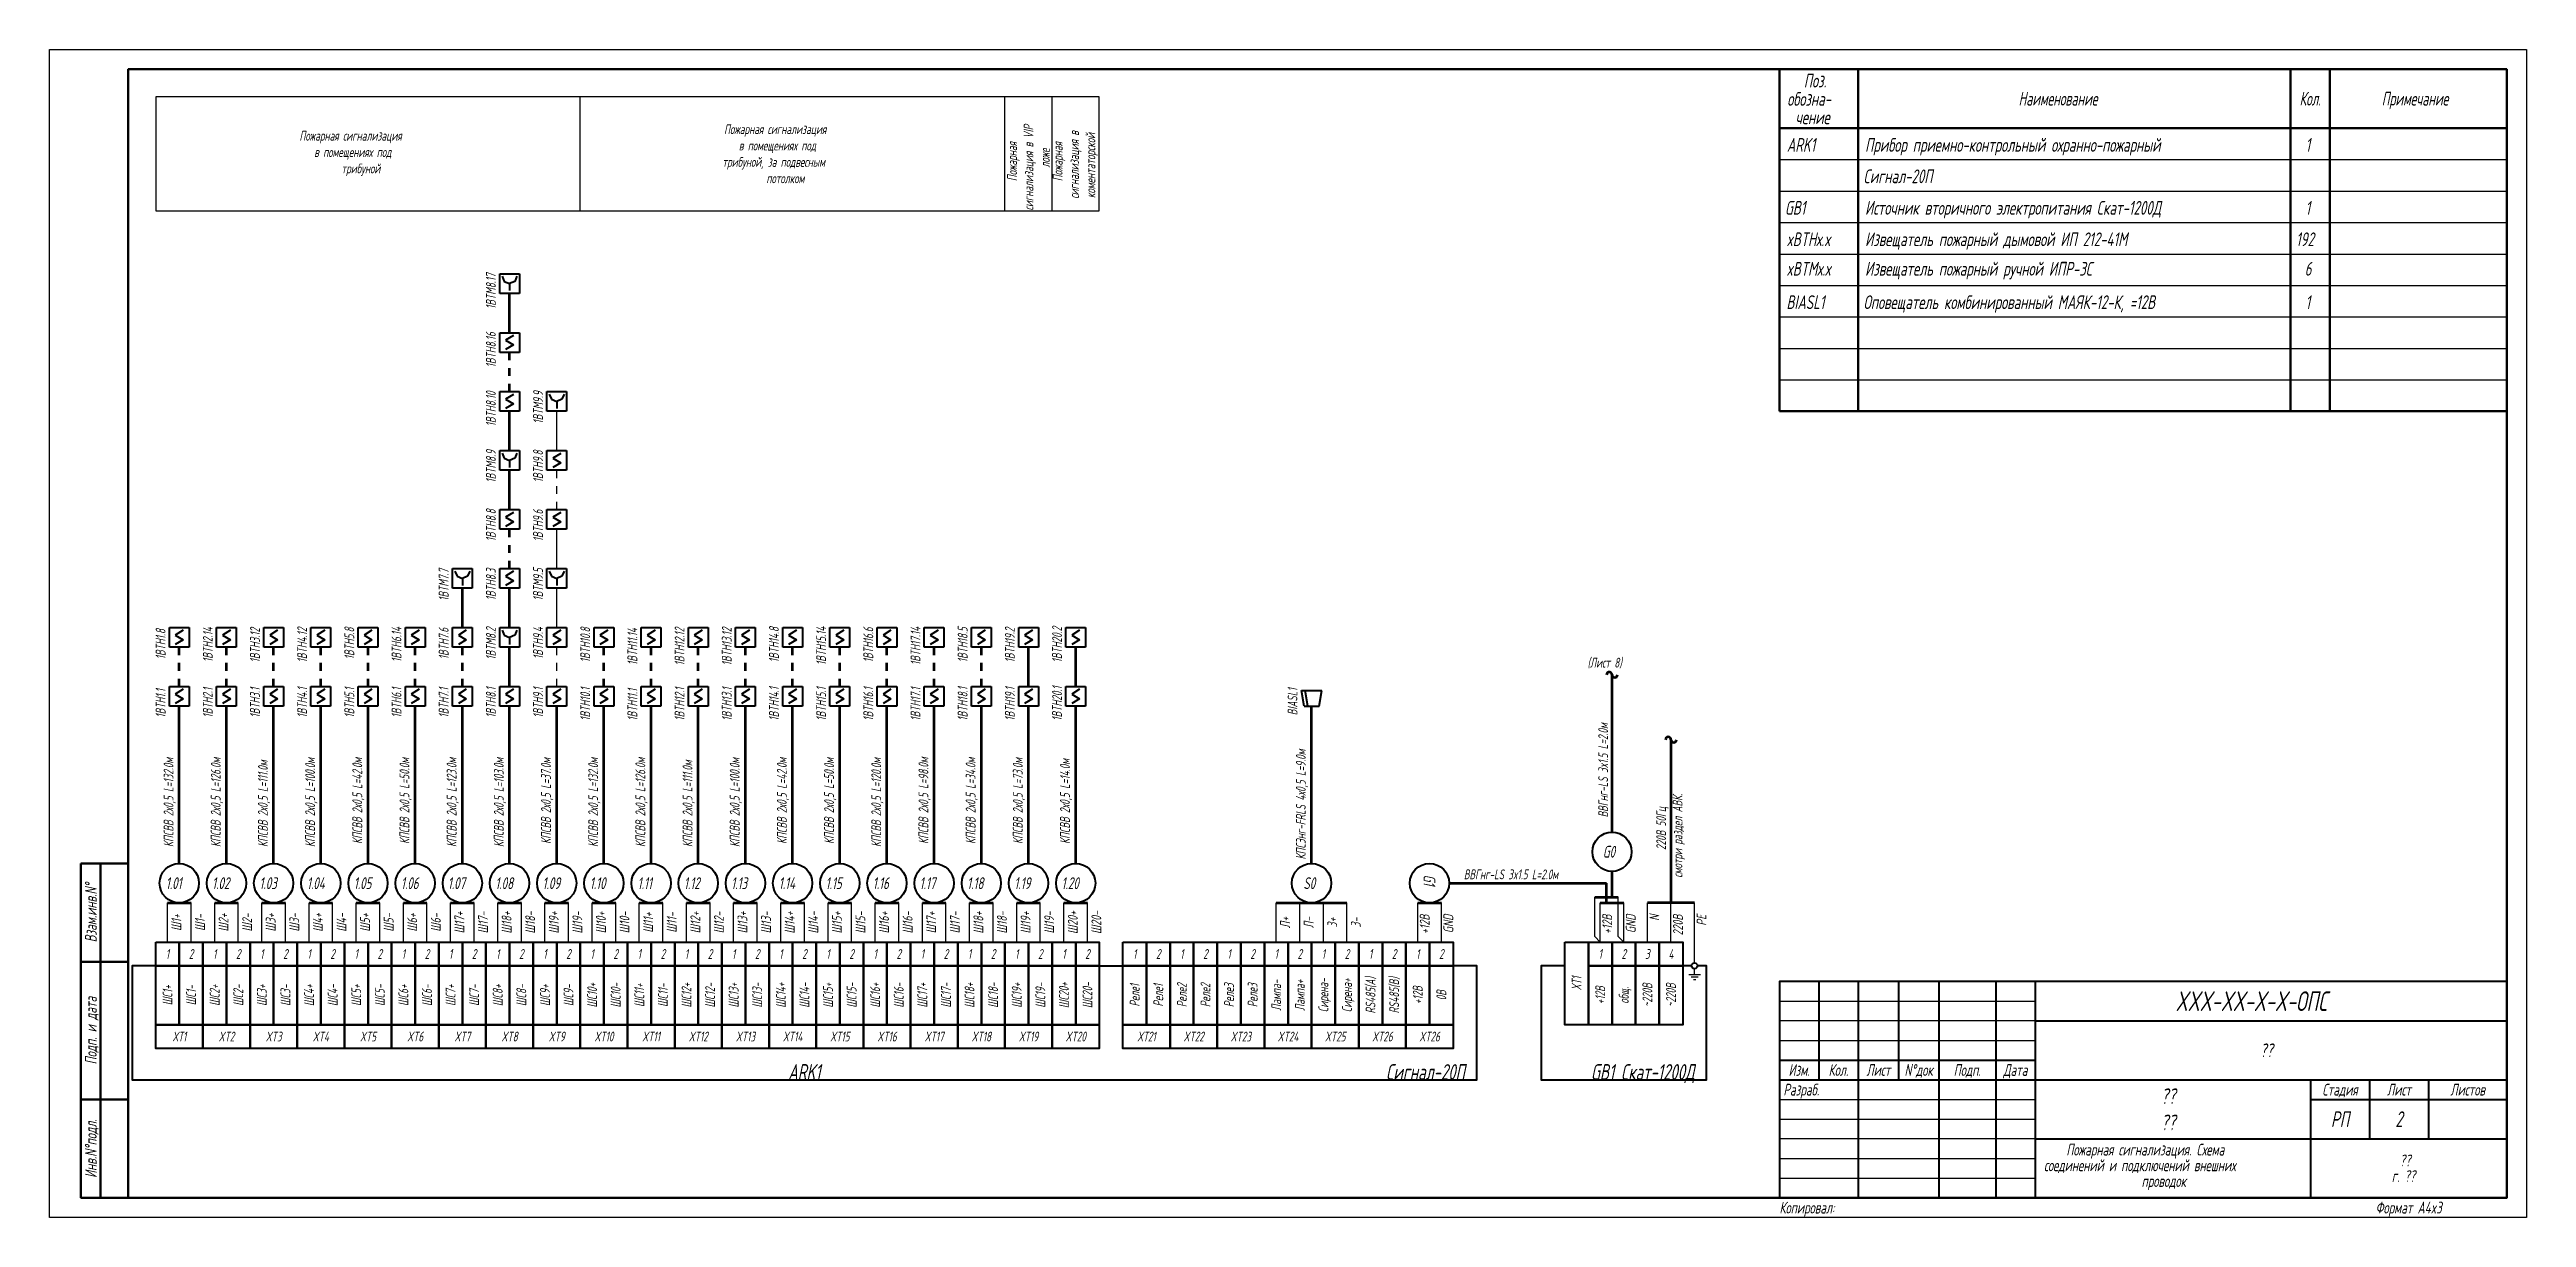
# Model space of a CAD drawing. Extents: x 0 to 1720, y -2086 to 3873.
# Drawn here: x 0 to 630, y 3278 to 3575 of the extents above; entities that cross this region are included whole.
import ezdxf
from ezdxf.enums import TextEntityAlignment as Align

# ---------------------------------------------------------------- set-up
doc = ezdxf.new("R2010")
doc.units = 0
for name, color, linetype, lineweight in [('EL_DEVICE', 1, 'Continuous', 40), ('EL_KABLE', 9, 'Continuous', 60), ('TABLE', 7, 'Continuous', 50)]:
    doc.layers.add(name, color=color, linetype=linetype, lineweight=lineweight)
for name, color, linetype in [('EL_WIRES', 3, 'Continuous'), ('FORMAT', 134, 'Continuous'), ('TEXT', 4, 'Continuous'), ('WINOSKA', 251, 'Continuous')]:
    doc.layers.add(name, color=color, linetype=linetype)
doc.styles.add('R2_5', font='romant.shx', dxfattribs={"width": 0.65, "oblique": 12, "height": 2.5})

msp = doc.modelspace()

# ---------------------------------------------------------------- texts
at = {"layer": 'FORMAT', "style": 'R2_5', "oblique": 12, "width": 0.65}
for s, p in [('Изм.', (445, 3314)), ('Кол.', (455, 3314)), ('Лист', (465.16, 3314)), ('N%%dдок', (475.41, 3314)), ('Подп.', (487.75, 3314)), ('Дата', (500, 3314))]:
    msp.add_text(s, height=3, dxfattribs=at).set_placement(p, align=Align.CENTER)
for s, p in [('Разраб.', (441, 3309)), ('г. ??', (595.74, 3287)), ('??', (597.79, 3291))]:
    msp.add_text(s, height=3, dxfattribs=at).set_placement(p)
for s, height, p in [('Стадия', 3, (582.58, 3310.5)), ('Лист', 3, (597.58, 3310.5)), ('Листов', 3, (615.04, 3310.5)), ('РП', 4, (582.58, 3303)), ('Формат А4x3', 3, (600.04, 3280.5))]:
    msp.add_text(s, height=height, dxfattribs=at).set_placement(p, align=Align.MIDDLE_CENTER)
msp.add_text('Копировал:', height=3, dxfattribs=at).set_placement((440, 3280.5), align=Align.MIDDLE_LEFT)
at = {"layer": 'TEXT', "style": 'R2_5', "oblique": 12, "width": 0.65}
for s, height, p in [('Поз.', 3.5, (446.2, 3565.36)), ('обозна-', 3.5, (442, 3560.69)), ('Пожарная сигнализация', 2.5, (63.57, 3551.83)), ('Пожарная сигнализация', 2.5, (171.57, 3553.5)), ('чение', 3.5, (444.08, 3556.02)), ('в помещениях под', 2.5, (67.32, 3547.67)), ('трибуной, за подвесным', 2.5, (171.14, 3545.17)), ('в помещениях под', 2.5, (175.32, 3549.33)), ('ARK1', 3.5, (441.89, 3549)), ('Прибор приемно-контрольный охранно-пожарный', 3.5, (461.78, 3549)), ('1', 3.5, (573.81, 3549)), ('трибуной', 2.5, (74.25, 3543.5)), ('потолком', 2.5, (182.32, 3541)), ('Сигнал-20П', 3.5, (461.39, 3541.01)), ('GB1', 3.5, (441.39, 3533)), ('Источник вторичного электропитания Скат-1200Д', 3.5, (461.78, 3533)), ('1', 3.5, (573.81, 3533)), ('xBTHх.x', 3.5, (441.78, 3525)), ('Извещатель пожарный дымовой ИП 212-41М', 3.5, (461.78, 3525)), ('192', 3.5, (571.39, 3525)), ('xBTMх.х', 3.5, (441.78, 3517.5)), ('Извещатель пожарный ручной ИПР-3С', 3.5, (461.78, 3517.5)), ('6', 3.5, (573.6, 3517.5)), ('BIASL1', 3.5, (441.78, 3509)), ('Оповещатель комбинированный МАЯК-12-К, =12В', 3.5, (461.39, 3509)), ('1', 3.5, (573.81, 3509)), ('(Лист 8)', 2.5, (391.19, 3417.83)), ('G0', 3, (395.08, 3369.5)), ('1.01', 3, (29.57, 3361.5)), ('1.02', 3, (41.35, 3361.5)), ('1.03', 3, (53.38, 3361.5)), ('1.04', 3, (65.47, 3361.5)), ('1.05', 3, (77.38, 3361.5)), ('1.06', 3, (89.38, 3361.5)), ('1.07', 3, (101.29, 3361.5)), ('1.08', 3, (113.38, 3361.5)), ('1.09', 3, (125.38, 3361.5)), ('1.10', 3, (137.4, 3361.5)), ('1.11', 3, (149.57, 3361.5)), ('1.12', 3, (161.35, 3361.5)), ('1.13', 3, (173.38, 3361.5)), ('1.14', 3, (185.47, 3361.5)), ('1.15', 3, (197.38, 3361.5)), ('1.16', 3, (209.38, 3361.5)), ('1.17', 3, (221.29, 3361.5)), ('1.18', 3, (233.38, 3361.5)), ('1.19', 3, (245.38, 3361.5)), ('1.20', 3, (257.4, 3361.5)), ('S0', 3, (318.93, 3361.5)), ('ВВГнг-LS 3x1.5 L=2.0м', 2.5, (359.73, 3364)), ('XXX-XX-X-X-ОПС', 5, (540.77, 3330.5)), ('??', 3.5, (562.28, 3318.75)), ('??', 4, (537.05, 3306.83)), ('??', 4, (537.05, 3300.17)), ('Пожарная сигнализация. Схема', 3, (512.97, 3293.75)), ('соединений и подключений внешних', 3, (507.29, 3289.75)), ('проводок', 3, (532.1, 3285.75))]:
    msp.add_text(s, height=height, dxfattribs=at).set_placement(p)
at = {"layer": 'TEXT', "style": 'R2_5', "oblique": 12}
for s, height, width, p in [('Наименование', 3.5, 0.6, (510.85, 3560.76)), ('Кол.', 3.5, 0.6, (574.98, 3560.76)), ('Примечание', 3.5, 0.6, (601.65, 3560.76)), ('ARK1', 4, 0.65, (192, 3313))]:
    msp.add_text(s, height=height, dxfattribs=dict(at, width=width)).set_placement(p, align=Align.CENTER)
at = {"layer": 'TEXT', "style": 'R2_5', "oblique": 12, "width": 0.65}
for s, height, rotation, p in [('сигнализация в VIP', 2.5, 90, (250.25, 3534.09)), ('сигнализация в', 2.5, 90, (261.83, 3537.06)), ('коментаторской', 2.5, 90, (266, 3537.22)), ('Пожарная', 2.5, 90, (246.08, 3541.51)), ('ложе', 2.5, 90, (254.42, 3544.96)), ('Пожарная', 2.5, 90, (257.67, 3541.51)), ('1BTM8.17', 2.5, 90, (113.5, 3509.01)), ('1BTH8.16', 2.5, 90, (113.5, 3494.16)), ('1BTH8.10', 2.5, 90, (113.5, 3479.17)), ('1BTM9.9', 2.5, 90, (125.5, 3479.85)), ('1BTM8.9', 2.5, 90, (113.5, 3464.85)), ('1BTH9.8', 2.5, 90, (125.5, 3464.93)), ('1BTH8.8', 2.5, 90, (113.5, 3449.93)), ('1BTH9.6', 2.5, 90, (125.5, 3449.93)), ('1BTM7.7', 2.5, 90, (101.5, 3434.78)), ('1BTH8.3', 2.5, 90, (113.5, 3434.93)), ('1BTM9.5', 2.5, 90, (125.5, 3434.86)), ('1BTH1.8', 2.5, 90, (29.5, 3419.93)), ('1BTH2.14', 2.5, 90, (41.5, 3419.23)), ('1BTH3.12', 2.5, 90, (53.5, 3419.13)), ('1BTH4.12', 2.5, 90, (65.5, 3419.13)), ('1BTH5.8', 2.5, 90, (77.5, 3419.93)), ('1BTH6.14', 2.5, 90, (89.5, 3419.23)), ('1BTH7.6', 2.5, 90, (101.5, 3419.93)), ('1BTM8.2', 2.5, 90, (113.5, 3419.83)), ('1BTH9.4', 2.5, 90, (125.5, 3420.01)), ('1BTH10.8', 2.5, 90, (137.5, 3419.16)), ('1BTH11.14', 2.5, 90, (149.5, 3418.46)), ('1BTH12.12', 2.5, 90, (161.5, 3418.36)), ('1BTH13.12', 2.5, 90, (173.5, 3418.36)), ('1BTH14.8', 2.5, 90, (185.5, 3419.16)), ('1BTH15.14', 2.5, 90, (197.5, 3418.46)), ('1BTH16.6', 2.5, 90, (209.5, 3419.16)), ('1BTH17.14', 2.5, 90, (221.5, 3418.46)), ('1BTH18.5', 2.5, 90, (233.5, 3419.16)), ('1BTH19.2', 2.5, 90, (245.5, 3419.13)), ('1BTH20.2', 2.5, 90, (257.5, 3419.13)), ('1BTH1.1', 2.5, 90, (29.5, 3405.09)), ('1BTH2.1', 2.5, 90, (41.5, 3405.09)), ('1BTH3.1', 2.5, 90, (53.5, 3405.09)), ('1BTH4.1', 2.5, 90, (65.5, 3405.09)), ('1BTH5.1', 2.5, 90, (77.5, 3405.09)), ('1BTH6.1', 2.5, 90, (89.5, 3405.09)), ('1BTH7.1', 2.5, 90, (101.5, 3405.09)), ('1BTH8.1', 2.5, 90, (113.5, 3405.09)), ('1BTH9.1', 2.5, 90, (125.5, 3405.09)), ('1BTH10.1', 2.5, 90, (137.5, 3404.31)), ('1BTH11.1', 2.5, 90, (149.5, 3404.31)), ('1BTH12.1', 2.5, 90, (161.5, 3404.31)), ('1BTH13.1', 2.5, 90, (173.5, 3404.31)), ('1BTH14.1', 2.5, 90, (185.5, 3404.31)), ('1BTH15.1', 2.5, 90, (197.5, 3404.31)), ('1BTH16.1', 2.5, 90, (209.5, 3404.31)), ('1BTH17.1', 2.5, 90, (221.5, 3404.31)), ('1BTH18.1', 2.5, 90, (233.5, 3404.31)), ('1BTH19.1', 2.5, 90, (245.5, 3404.31)), ('1BTH20.1', 2.5, 90, (257.5, 3404.31)), ('BIASL1', 2.5, 90, (317.41, 3405.69)), ('ВВГнг-LS 3x1.5 L=2.0м', 2.5, 90, (396.41, 3379.73)), ('КПСЭнг-FRLS 4х0,5 L=9.0м', 2.5, 90, (319.52, 3369.02)), ('КПСВВ 2х0,5 L=132.0м', 2.5, 90, (31.52, 3372.19)), ('КПСВВ 2х0,5 L=126.0м', 2.5, 90, (43.52, 3372.19)), ('КПСВВ 2х0,5 L=111.0м', 2.5, 90, (55.52, 3372.19)), ('КПСВВ 2х0,5 L=100.0м', 2.5, 90, (67.52, 3372.19)), ('КПСВВ 2х0,5 L=42.0м', 2.5, 90, (79.52, 3372.97)), ('КПСВВ 2х0,5 L=50.0м', 2.5, 90, (91.52, 3372.97)), ('КПСВВ 2х0,5 L=123.0м', 2.5, 90, (103.52, 3372.19)), ('КПСВВ 2х0,5 L=103.0м', 2.5, 90, (115.52, 3372.19)), ('КПСВВ 2х0,5 L=37.0м', 2.5, 90, (127.52, 3372.97)), ('КПСВВ 2х0,5 L=132.0м', 2.5, 90, (139.52, 3372.19)), ('КПСВВ 2х0,5 L=126.0м', 2.5, 90, (151.52, 3372.19)), ('КПСВВ 2х0,5 L=111.0м', 2.5, 90, (163.52, 3372.19)), ('КПСВВ 2х0,5 L=100.0м', 2.5, 90, (175.52, 3372.19)), ('КПСВВ 2х0,5 L=42.0м', 2.5, 90, (187.52, 3372.97)), ('КПСВВ 2х0,5 L=50.0м', 2.5, 90, (199.52, 3372.97)), ('КПСВВ 2х0,5 L=120.0м', 2.5, 90, (211.52, 3372.19)), ('КПСВВ 2х0,5 L=98.0м', 2.5, 90, (223.52, 3372.97)), ('КПСВВ 2х0,5 L=34.0м', 2.5, 90, (235.52, 3372.97)), ('КПСВВ 2х0,5 L=73.0м', 2.5, 90, (247.52, 3372.97)), ('КПСВВ 2х0,5 L=14.0м', 2.5, 90, (259.52, 3372.97)), ('смотри раздел АВК.', 2.5, 90, (415.33, 3364.41)), ('220В 50Гц', 2.5, 90, (411.16, 3371.45)), ('G1', 3, 270, (349.5, 3365.16))]:
    msp.add_text(s, height=height, rotation=rotation, dxfattribs=at).set_placement(p)
for s, height, p in [('Взам.инв.N%%d', 3, (10.5, 3355.5)), ('RS485(A)', 2.5, (336, 3334.5)), ('RS485(B)', 2.5, (342, 3334.5)), ('XТ1', 2.5, (388.41, 3337.5)), ('Подп. и дата', 3, (10.5, 3325.5)), ('ШС1+', 2.5, (30, 3334.5)), ('ШС1-', 2.5, (36, 3334.5)), ('ШС2+', 2.5, (42, 3334.5)), ('ШС2-', 2.5, (48, 3334.5)), ('ШС3+', 2.5, (54, 3334.5)), ('ШС3-', 2.5, (60, 3334.5)), ('ШС4+', 2.5, (66, 3334.5)), ('ШС4-', 2.5, (72, 3334.5)), ('ШС5+', 2.5, (78, 3334.5)), ('ШС5-', 2.5, (84, 3334.5)), ('ШС6+', 2.5, (90, 3334.5)), ('ШС6-', 2.5, (96, 3334.5)), ('ШС7+', 2.5, (102, 3334.5)), ('ШС7-', 2.5, (108, 3334.5)), ('ШС8+', 2.5, (114, 3334.5)), ('ШС8-', 2.5, (120, 3334.5)), ('ШС9+', 2.5, (126, 3334.5)), ('ШС9-', 2.5, (132, 3334.5)), ('ШС10+', 2.5, (138, 3334.5)), ('ШС10-', 2.5, (144, 3334.5)), ('ШС11+', 2.5, (150, 3334.5)), ('ШС11-', 2.5, (156, 3334.5)), ('ШС12+', 2.5, (162, 3334.5)), ('ШС12-', 2.5, (168, 3334.5)), ('ШС13+', 2.5, (174, 3334.5)), ('ШС13-', 2.5, (180, 3334.5)), ('ШС14+', 2.5, (186, 3334.5)), ('ШС14-', 2.5, (192, 3334.5)), ('ШС15+', 2.5, (198, 3334.5)), ('ШС15-', 2.5, (204, 3334.5)), ('ШС16+', 2.5, (210, 3334.5)), ('ШС16-', 2.5, (216, 3334.5)), ('ШС17+', 2.5, (222, 3334.5)), ('ШС17-', 2.5, (228, 3334.5)), ('ШС18+', 2.5, (234, 3334.5)), ('ШС18-', 2.5, (240, 3334.5)), ('ШС19+', 2.5, (246, 3334.5)), ('ШС19-', 2.5, (252, 3334.5)), ('ШС20+', 2.5, (258, 3334.5)), ('ШС20-', 2.5, (264, 3334.5)), ('Реле1', 2.5, (276, 3334.5)), ('Реле1', 2.5, (282, 3334.5)), ('Реле2', 2.5, (288, 3334.5)), ('Реле2', 2.5, (294, 3334.5)), ('Реле3', 2.5, (300, 3334.5)), ('Реле3', 2.5, (306, 3334.5)), ('Лампа-', 2.5, (312, 3334.5)), ('Лампа+', 2.5, (318, 3334.5)), ('Сирена-', 2.5, (324, 3334.5)), ('Сирена+', 2.5, (330, 3334.5)), ('+12В', 2.5, (348, 3334.5)), ('0В', 2.5, (354, 3334.5)), ('+12В', 2.5, (394.41, 3334.5)), ('общ.', 2.5, (400.41, 3334.5)), ('~220В', 2.5, (406.41, 3334.5)), ('~220В', 2.5, (412.41, 3334.5)), ('Инв.N%%dподл.', 3, (10.5, 3295.5))]:
    msp.add_text(s, height=height, rotation=90, dxfattribs=at).set_placement(p, align=Align.MIDDLE_CENTER)
at = {"layer": 'TEXT', "style": 'R2_5', "oblique": 12, "width": 0.7}
for s, p in [('Ш1+', (31, 3353)), ('Ш1-', (37, 3353)), ('Ш2+', (43, 3353)), ('Ш2-', (49, 3353)), ('Ш3+', (55, 3353)), ('Ш3-', (61, 3353)), ('Ш4+', (67, 3353)), ('Ш4-', (73, 3353)), ('Ш5+', (79, 3353)), ('Ш5-', (85, 3353)), ('Ш6+', (91, 3353)), ('Ш6-', (97, 3353)), ('Ш17+', (103, 3353)), ('Ш17-', (109, 3353)), ('Ш18+', (115, 3353)), ('Ш18-', (121, 3353)), ('Ш19+', (127, 3353)), ('Ш19-', (133, 3353)), ('Ш10+', (139, 3353)), ('Ш10-', (145, 3353)), ('Ш11+', (151, 3353)), ('Ш11-', (157, 3353)), ('Ш12+', (163, 3353)), ('Ш12-', (169, 3353)), ('Ш13+', (175, 3353)), ('Ш13-', (181, 3353)), ('Ш14+', (187, 3353)), ('Ш14-', (193, 3353)), ('Ш15+', (199, 3353)), ('Ш15-', (205, 3353)), ('Ш16+', (211, 3353)), ('Ш16-', (217, 3353)), ('Ш17+', (223, 3353)), ('Ш17-', (229, 3353)), ('Ш18+', (235, 3353)), ('Ш18-', (241, 3353)), ('Ш19+', (247, 3353)), ('Ш19-', (253, 3353)), ('Ш20+', (259, 3353)), ('Ш20-', (265, 3353)), ('Л+', (313, 3353)), ('Л-', (319, 3353)), ('З+', (325, 3353)), ('З-', (331, 3353))]:
    msp.add_text(s, height=2.5, rotation=90, dxfattribs=at).set_placement(p, align=Align.TOP_CENTER)
for s, p in [('+12В', (348.52, 3355)), ('GND', (354.52, 3355)), ('+12В', (394.93, 3355)), ('GND', (400.93, 3355)), ('N', (406.93, 3355)), ('220В', (412.93, 3355)), ('PE', (418.93, 3355))]:
    msp.add_text(s, height=2.5, rotation=90, dxfattribs=at).set_placement(p, align=Align.TOP_RIGHT)
at = {"layer": 'TEXT', "style": 'R2_5', "oblique": 12, "width": 0.65}
for s, height, p in [('1', 2.5, (30, 3345)), ('2', 2.5, (36, 3345)), ('1', 2.5, (42, 3345)), ('2', 2.5, (48, 3345)), ('1', 2.5, (54, 3345)), ('2', 2.5, (60, 3345)), ('1', 2.5, (66, 3345)), ('2', 2.5, (72, 3345)), ('1', 2.5, (78, 3345)), ('2', 2.5, (84, 3345)), ('1', 2.5, (90, 3345)), ('2', 2.5, (96, 3345)), ('1', 2.5, (102, 3345)), ('2', 2.5, (108, 3345)), ('1', 2.5, (114, 3345)), ('2', 2.5, (120, 3345)), ('1', 2.5, (126, 3345)), ('2', 2.5, (132, 3345)), ('1', 2.5, (138, 3345)), ('2', 2.5, (144, 3345)), ('1', 2.5, (150, 3345)), ('2', 2.5, (156, 3345)), ('1', 2.5, (162, 3345)), ('2', 2.5, (168, 3345)), ('1', 2.5, (174, 3345)), ('2', 2.5, (180, 3345)), ('1', 2.5, (186, 3345)), ('2', 2.5, (192, 3345)), ('1', 2.5, (198, 3345)), ('2', 2.5, (204, 3345)), ('1', 2.5, (210, 3345)), ('2', 2.5, (216, 3345)), ('1', 2.5, (222, 3345)), ('2', 2.5, (228, 3345)), ('1', 2.5, (234, 3345)), ('2', 2.5, (240, 3345)), ('1', 2.5, (246, 3345)), ('2', 2.5, (252, 3345)), ('1', 2.5, (258, 3345)), ('2', 2.5, (264, 3345)), ('1', 2.5, (276, 3345)), ('2', 2.5, (282, 3345)), ('1', 2.5, (288, 3345)), ('2', 2.5, (294, 3345)), ('1', 2.5, (300, 3345)), ('2', 2.5, (306, 3345)), ('1', 2.5, (312, 3345)), ('2', 2.5, (318, 3345)), ('1', 2.5, (324, 3345)), ('2', 2.5, (330, 3345)), ('1', 2.5, (336, 3345)), ('2', 2.5, (342, 3345)), ('1', 2.5, (348, 3345)), ('2', 2.5, (354, 3345)), ('1', 2.5, (394.41, 3345)), ('2', 2.5, (400.41, 3345)), ('3', 2.5, (406.41, 3345)), ('4', 2.5, (412.41, 3345)), ('XТ1', 2.5, (33, 3324)), ('XT2', 2.5, (45, 3324)), ('XT3', 2.5, (57, 3324)), ('XT4', 2.5, (69, 3324)), ('XT5', 2.5, (81, 3324)), ('XT6', 2.5, (93, 3324)), ('XT7', 2.5, (105, 3324)), ('XT8', 2.5, (117, 3324)), ('XT9', 2.5, (129, 3324)), ('XT10', 2.5, (141, 3324)), ('XT11', 2.5, (153, 3324)), ('XT12', 2.5, (165, 3324)), ('XT13', 2.5, (177, 3324)), ('XT14', 2.5, (189, 3324)), ('XT15', 2.5, (201, 3324)), ('XT16', 2.5, (213, 3324)), ('XT17', 2.5, (225, 3324)), ('XT18', 2.5, (237, 3324)), ('XT19', 2.5, (249, 3324)), ('XT20', 2.5, (261, 3324)), ('XТ21', 2.5, (279, 3324)), ('XT22', 2.5, (291, 3324)), ('XT23', 2.5, (303, 3324)), ('XT24', 2.5, (315, 3324)), ('XT25', 2.5, (327, 3324)), ('XT26', 2.5, (339, 3324)), ('XT26', 2.5, (351, 3324)), ('2', 4, (597.58, 3303))]:
    msp.add_text(s, height=height, dxfattribs=at).set_placement(p, align=Align.MIDDLE_CENTER)
for s, p in [('Сигнал-20П', (360, 3313)), ('GB1 Скат-1200Д', (418.41, 3313))]:
    msp.add_text(s, height=4, dxfattribs=at).set_placement(p, align=Align.RIGHT)

# ---------------------------------------------------------------- blocks, each defined once
blk = doc.blocks.new('Break')
for centre, start, end in [((-0.7, 0), 0, 180), ((0.7, 0), 180, 0)]:
    blk.add_arc(centre, 0.7, start, end)
blk = doc.blocks.new('CABLE_MARK')
at = {"layer": 'EL_DEVICE'}
blk.add_circle((0, 5), 5, dxfattribs=at)
at = {"layer": 'EL_KABLE'}
blk.add_line((0, 10), (0, 50), dxfattribs=at)
blk = doc.blocks.new('PS_DAT_SMOKE')
at = {"layer": 'EL_DEVICE'}
for p, q in [((-2.5, 2.5), (2.5, 2.5)), ((-2.5, -2.5), (-2.5, 2.5)), ((1.01, 1.81), (-1.01, 0.61)), ((-1.01, 0.61), (1.01, -0.61)), ((2.5, 2.5), (2.5, -2.5)), ((2.5, -2.5), (-2.5, -2.5)), ((1.01, -0.61), (-1.01, -1.81))]:
    blk.add_line(p, q, dxfattribs=at)
blk = doc.blocks.new('PS_DAT_HAND')
at = {"layer": 'EL_DEVICE'}
for p, q in [((-2.5, 2.5), (2.5, 2.5)), ((-2.5, -2.5), (-2.5, 2.5)), ((-1.88, 1.88), (-1.33, 0.55)), ((-1.33, 0.55), (0, 0)), ((1.33, 0.55), (0, 0)), ((0, 0), (0, -1.81)), ((1.88, 1.88), (1.33, 0.55)), ((2.5, 2.5), (2.5, -2.5)), ((2.5, -2.5), (-2.5, -2.5))]:
    blk.add_line(p, q, dxfattribs=at)
blk = doc.blocks.new('PS_BIASL')
at = {"layer": 'EL_DEVICE'}
for p, q in [((-2.59, 2.02), (2.59, 2.02)), ((-1.9, -2.02), (-2.59, 2.02)), ((-0.92, -2.02), (-1.61, 2.02)), ((1.9, -2.02), (2.59, 2.02)), ((-1.9, -2.02), (1.9, -2.02))]:
    blk.add_line(p, q, dxfattribs=at)

# ---------------------------------------------------------------- linework, layer by layer
for p, q in [((129, 3473), (129, 3483)), ((129, 3466), (129, 3468)), ((129, 3462), (129, 3464)), ((129, 3458), (129, 3460)), ((129, 3443), (129, 3453)), ((129, 3428), (129, 3438)), ((129, 3421), (129, 3423)), ((129, 3417), (129, 3419)), ((129, 3413), (129, 3415))]:
    msp.add_line(p, q)
at = {"layer": 'EL_DEVICE'}
msp.add_line((267, 3342), (273, 3342), dxfattribs=at)
for points in [[(27, 3348), (33, 3348), (33, 3342), (27, 3342)], [(33, 3348), (39, 3348), (39, 3342), (33, 3342)], [(39, 3348), (45, 3348), (45, 3342), (39, 3342)], [(45, 3348), (51, 3348), (51, 3342), (45, 3342)], [(51, 3348), (57, 3348), (57, 3342), (51, 3342)], [(57, 3348), (63, 3348), (63, 3342), (57, 3342)], [(63, 3348), (69, 3348), (69, 3342), (63, 3342)], [(69, 3348), (75, 3348), (75, 3342), (69, 3342)], [(75, 3348), (81, 3348), (81, 3342), (75, 3342)], [(81, 3348), (87, 3348), (87, 3342), (81, 3342)], [(87, 3348), (93, 3348), (93, 3342), (87, 3342)], [(93, 3348), (99, 3348), (99, 3342), (93, 3342)], [(99, 3348), (105, 3348), (105, 3342), (99, 3342)], [(105, 3348), (111, 3348), (111, 3342), (105, 3342)], [(111, 3348), (117, 3348), (117, 3342), (111, 3342)], [(117, 3348), (123, 3348), (123, 3342), (117, 3342)], [(123, 3348), (129, 3348), (129, 3342), (123, 3342)], [(129, 3348), (135, 3348), (135, 3342), (129, 3342)], [(135, 3348), (141, 3348), (141, 3342), (135, 3342)], [(141, 3348), (147, 3348), (147, 3342), (141, 3342)], [(147, 3348), (153, 3348), (153, 3342), (147, 3342)], [(153, 3348), (159, 3348), (159, 3342), (153, 3342)], [(159, 3348), (165, 3348), (165, 3342), (159, 3342)], [(165, 3348), (171, 3348), (171, 3342), (165, 3342)], [(171, 3348), (177, 3348), (177, 3342), (171, 3342)], [(177, 3348), (183, 3348), (183, 3342), (177, 3342)], [(183, 3348), (189, 3348), (189, 3342), (183, 3342)], [(189, 3348), (195, 3348), (195, 3342), (189, 3342)], [(195, 3348), (201, 3348), (201, 3342), (195, 3342)], [(201, 3348), (207, 3348), (207, 3342), (201, 3342)], [(207, 3348), (213, 3348), (213, 3342), (207, 3342)], [(213, 3348), (219, 3348), (219, 3342), (213, 3342)], [(219, 3348), (225, 3348), (225, 3342), (219, 3342)], [(225, 3348), (231, 3348), (231, 3342), (225, 3342)], [(231, 3348), (237, 3348), (237, 3342), (231, 3342)], [(237, 3348), (243, 3348), (243, 3342), (237, 3342)], [(243, 3348), (249, 3348), (249, 3342), (243, 3342)], [(249, 3348), (255, 3348), (255, 3342), (249, 3342)], [(255, 3348), (261, 3348), (261, 3342), (255, 3342)], [(261, 3348), (267, 3348), (267, 3342), (261, 3342)], [(273, 3348), (279, 3348), (279, 3342), (273, 3342)], [(279, 3348), (285, 3348), (285, 3342), (279, 3342)], [(285, 3348), (291, 3348), (291, 3342), (285, 3342)], [(291, 3348), (297, 3348), (297, 3342), (291, 3342)], [(297, 3348), (303, 3348), (303, 3342), (297, 3342)], [(303, 3348), (309, 3348), (309, 3342), (303, 3342)], [(309, 3348), (315, 3348), (315, 3342), (309, 3342)], [(315, 3348), (321, 3348), (321, 3342), (315, 3342)], [(321, 3348), (327, 3348), (327, 3342), (321, 3342)], [(327, 3348), (333, 3348), (333, 3342), (327, 3342)], [(333, 3348), (339, 3348), (339, 3342), (333, 3342)], [(339, 3348), (345, 3348), (345, 3342), (339, 3342)], [(345, 3348), (351, 3348), (351, 3342), (345, 3342)], [(351, 3348), (357, 3348), (357, 3342), (351, 3342)], [(385.41, 3348), (391.41, 3348), (391.41, 3327), (385.41, 3327)], [(391.41, 3348), (397.41, 3348), (397.41, 3342), (391.41, 3342)], [(397.41, 3348), (403.41, 3348), (403.41, 3342), (397.41, 3342)], [(403.41, 3348), (409.41, 3348), (409.41, 3342), (403.41, 3342)], [(409.41, 3348), (415.41, 3348), (415.41, 3342), (409.41, 3342)], [(27, 3342), (33, 3342), (33, 3327), (27, 3327)], [(33, 3342), (39, 3342), (39, 3327), (33, 3327)], [(39, 3342), (45, 3342), (45, 3327), (39, 3327)], [(45, 3342), (51, 3342), (51, 3327), (45, 3327)], [(51, 3342), (57, 3342), (57, 3327), (51, 3327)], [(57, 3342), (63, 3342), (63, 3327), (57, 3327)], [(63, 3342), (69, 3342), (69, 3327), (63, 3327)], [(69, 3342), (75, 3342), (75, 3327), (69, 3327)], [(75, 3342), (81, 3342), (81, 3327), (75, 3327)], [(81, 3342), (87, 3342), (87, 3327), (81, 3327)], [(87, 3342), (93, 3342), (93, 3327), (87, 3327)], [(93, 3342), (99, 3342), (99, 3327), (93, 3327)], [(99, 3342), (105, 3342), (105, 3327), (99, 3327)], [(105, 3342), (111, 3342), (111, 3327), (105, 3327)], [(111, 3342), (117, 3342), (117, 3327), (111, 3327)], [(117, 3342), (123, 3342), (123, 3327), (117, 3327)], [(123, 3342), (129, 3342), (129, 3327), (123, 3327)], [(129, 3342), (135, 3342), (135, 3327), (129, 3327)], [(135, 3342), (141, 3342), (141, 3327), (135, 3327)], [(141, 3342), (147, 3342), (147, 3327), (141, 3327)], [(147, 3342), (153, 3342), (153, 3327), (147, 3327)], [(153, 3342), (159, 3342), (159, 3327), (153, 3327)], [(159, 3342), (165, 3342), (165, 3327), (159, 3327)], [(165, 3342), (171, 3342), (171, 3327), (165, 3327)], [(171, 3342), (177, 3342), (177, 3327), (171, 3327)], [(177, 3342), (183, 3342), (183, 3327), (177, 3327)], [(183, 3342), (189, 3342), (189, 3327), (183, 3327)], [(189, 3342), (195, 3342), (195, 3327), (189, 3327)], [(195, 3342), (201, 3342), (201, 3327), (195, 3327)], [(201, 3342), (207, 3342), (207, 3327), (201, 3327)], [(207, 3342), (213, 3342), (213, 3327), (207, 3327)], [(213, 3342), (219, 3342), (219, 3327), (213, 3327)], [(219, 3342), (225, 3342), (225, 3327), (219, 3327)], [(225, 3342), (231, 3342), (231, 3327), (225, 3327)], [(231, 3342), (237, 3342), (237, 3327), (231, 3327)], [(237, 3342), (243, 3342), (243, 3327), (237, 3327)], [(243, 3342), (249, 3342), (249, 3327), (243, 3327)], [(249, 3342), (255, 3342), (255, 3327), (249, 3327)], [(255, 3342), (261, 3342), (261, 3327), (255, 3327)], [(261, 3342), (267, 3342), (267, 3327), (261, 3327)], [(273, 3342), (279, 3342), (279, 3327), (273, 3327)], [(279, 3342), (285, 3342), (285, 3327), (279, 3327)], [(285, 3342), (291, 3342), (291, 3327), (285, 3327)], [(291, 3342), (297, 3342), (297, 3327), (291, 3327)], [(297, 3342), (303, 3342), (303, 3327), (297, 3327)], [(303, 3342), (309, 3342), (309, 3327), (303, 3327)], [(309, 3342), (315, 3342), (315, 3327), (309, 3327)], [(315, 3342), (321, 3342), (321, 3327), (315, 3327)], [(321, 3342), (327, 3342), (327, 3327), (321, 3327)], [(327, 3342), (333, 3342), (333, 3327), (327, 3327)], [(333, 3342), (339, 3342), (339, 3327), (333, 3327)], [(339, 3342), (345, 3342), (345, 3327), (339, 3327)], [(345, 3342), (351, 3342), (351, 3327), (345, 3327)], [(351, 3342), (357, 3342), (357, 3327), (351, 3327)], [(391.41, 3342), (397.41, 3342), (397.41, 3327), (391.41, 3327)], [(397.41, 3342), (403.41, 3342), (403.41, 3327), (397.41, 3327)], [(403.41, 3342), (409.41, 3342), (409.41, 3327), (403.41, 3327)], [(409.41, 3342), (415.41, 3342), (415.41, 3327), (409.41, 3327)], [(39, 3327), (39, 3321), (27, 3321), (27, 3327)], [(51, 3327), (51, 3321), (39, 3321), (39, 3327)], [(63, 3327), (63, 3321), (51, 3321), (51, 3327)], [(75, 3327), (75, 3321), (63, 3321), (63, 3327)], [(87, 3327), (87, 3321), (75, 3321), (75, 3327)], [(99, 3327), (99, 3321), (87, 3321), (87, 3327)], [(111, 3327), (111, 3321), (99, 3321), (99, 3327)], [(123, 3327), (123, 3321), (111, 3321), (111, 3327)], [(135, 3327), (135, 3321), (123, 3321), (123, 3327)], [(147, 3327), (147, 3321), (135, 3321), (135, 3327)], [(159, 3327), (159, 3321), (147, 3321), (147, 3327)], [(171, 3327), (171, 3321), (159, 3321), (159, 3327)], [(183, 3327), (183, 3321), (171, 3321), (171, 3327)], [(195, 3327), (195, 3321), (183, 3321), (183, 3327)], [(207, 3327), (207, 3321), (195, 3321), (195, 3327)], [(219, 3327), (219, 3321), (207, 3321), (207, 3327)], [(231, 3327), (231, 3321), (219, 3321), (219, 3327)], [(243, 3327), (243, 3321), (231, 3321), (231, 3327)], [(255, 3327), (255, 3321), (243, 3321), (243, 3327)], [(267, 3327), (267, 3321), (255, 3321), (255, 3327)], [(285, 3327), (285, 3321), (273, 3321), (273, 3327)], [(297, 3327), (297, 3321), (285, 3321), (285, 3327)], [(309, 3327), (309, 3321), (297, 3321), (297, 3327)], [(321, 3327), (321, 3321), (309, 3321), (309, 3327)], [(333, 3327), (333, 3321), (321, 3321), (321, 3327)], [(345, 3327), (345, 3321), (333, 3321), (333, 3327)], [(357, 3327), (357, 3321), (345, 3321), (345, 3327)]]:
    msp.add_lwpolyline(points, close=True, dxfattribs=at)
for points in [[(27, 3342), (21, 3342), (21, 3313), (363, 3313), (363, 3342), (357, 3342)], [(385.41, 3342), (379.41, 3342), (379.41, 3313), (421.41, 3313), (421.41, 3342), (419.16, 3342)], [(417.66, 3342), (415.41, 3342)]]:
    msp.add_lwpolyline(points, dxfattribs=at)
msp.add_circle((418.41, 3342), 0.75, dxfattribs=at)
at = {"layer": 'EL_KABLE'}
for p, q in [((117, 3503), (117, 3513)), ((117, 3496), (117, 3498)), ((117, 3492), (117, 3494)), ((117, 3488), (117, 3490)), ((117, 3473), (117, 3483)), ((117, 3458), (117, 3468)), ((117, 3451), (117, 3453)), ((117, 3447), (117, 3449)), ((117, 3443), (117, 3445)), ((105, 3428), (105, 3438)), ((117, 3428), (117, 3438)), ((33, 3421), (33, 3423)), ((45, 3421), (45, 3423)), ((57, 3421), (57, 3423)), ((69, 3421), (69, 3423)), ((81, 3421), (81, 3423)), ((93, 3421), (93, 3423)), ((105, 3421), (105, 3423)), ((117, 3413), (117, 3423)), ((141, 3421), (141, 3423)), ((153, 3421), (153, 3423)), ((165, 3421), (165, 3423)), ((177, 3421), (177, 3423)), ((189, 3421), (189, 3423)), ((201, 3421), (201, 3423)), ((213, 3421), (213, 3423)), ((225, 3421), (225, 3423)), ((237, 3421), (237, 3423)), ((249, 3413), (249, 3423)), ((261, 3413), (261, 3423)), ((33, 3417), (33, 3419)), ((33, 3413), (33, 3415)), ((45, 3417), (45, 3419)), ((45, 3413), (45, 3415)), ((57, 3417), (57, 3419)), ((57, 3413), (57, 3415)), ((69, 3417), (69, 3419)), ((69, 3413), (69, 3415)), ((81, 3417), (81, 3419)), ((81, 3413), (81, 3415)), ((93, 3417), (93, 3419)), ((93, 3413), (93, 3415)), ((105, 3417), (105, 3419)), ((105, 3413), (105, 3415)), ((141, 3417), (141, 3419)), ((141, 3413), (141, 3415)), ((153, 3417), (153, 3419)), ((153, 3413), (153, 3415)), ((165, 3417), (165, 3419)), ((165, 3413), (165, 3415)), ((177, 3417), (177, 3419)), ((177, 3413), (177, 3415)), ((189, 3417), (189, 3419)), ((189, 3413), (189, 3415)), ((201, 3417), (201, 3419)), ((201, 3413), (201, 3415)), ((213, 3417), (213, 3419)), ((213, 3413), (213, 3415)), ((225, 3417), (225, 3419)), ((225, 3413), (225, 3415)), ((237, 3417), (237, 3419)), ((237, 3413), (237, 3415)), ((412.41, 3399.5), (412.41, 3358)), ((397.41, 3359.41), (397.41, 3366)), ((30, 3358), (36, 3358)), ((42, 3358), (48, 3358)), ((54, 3358), (60, 3358)), ((66, 3358), (72, 3358)), ((78, 3358), (84, 3358)), ((90, 3358), (96, 3358)), ((102, 3358), (108, 3358)), ((114, 3358), (120, 3358)), ((126, 3358), (132, 3358)), ((138, 3358), (144, 3358)), ((150, 3358), (156, 3358)), ((162, 3358), (168, 3358)), ((174, 3358), (180, 3358)), ((186, 3358), (192, 3358)), ((198, 3358), (204, 3358)), ((210, 3358), (216, 3358)), ((222, 3358), (228, 3358)), ((234, 3358), (240, 3358)), ((246, 3358), (252, 3358)), ((258, 3358), (264, 3358)), ((312, 3358), (330, 3358)), ((348, 3358), (354, 3358)), ((393, 3359.41), (399, 3359.41)), ((394.41, 3358), (400.41, 3358)), ((396, 3358), (396, 3363)), ((418.41, 3358), (406.41, 3358))]:
    msp.add_line(p, q, dxfattribs=at)
at = {"layer": 'EL_WIRES'}
for p, q in [((30, 3348), (30, 3358)), ((36, 3348), (36, 3358)), ((42, 3348), (42, 3358)), ((48, 3348), (48, 3358)), ((54, 3348), (54, 3358)), ((60, 3348), (60, 3358)), ((66, 3348), (66, 3358)), ((72, 3348), (72, 3358)), ((78, 3348), (78, 3358)), ((84, 3348), (84, 3358)), ((90, 3348), (90, 3358)), ((96, 3348), (96, 3358)), ((102, 3348), (102, 3358)), ((108, 3348), (108, 3358)), ((114, 3348), (114, 3358)), ((120, 3348), (120, 3358)), ((126, 3348), (126, 3358)), ((132, 3348), (132, 3358)), ((138, 3348), (138, 3358)), ((144, 3348), (144, 3358)), ((150, 3348), (150, 3358)), ((156, 3348), (156, 3358)), ((162, 3348), (162, 3358)), ((168, 3348), (168, 3358)), ((174, 3348), (174, 3358)), ((180, 3348), (180, 3358)), ((186, 3348), (186, 3358)), ((192, 3348), (192, 3358)), ((198, 3348), (198, 3358)), ((204, 3348), (204, 3358)), ((210, 3348), (210, 3358)), ((216, 3348), (216, 3358)), ((222, 3348), (222, 3358)), ((228, 3348), (228, 3358)), ((234, 3348), (234, 3358)), ((240, 3348), (240, 3358)), ((246, 3348), (246, 3358)), ((252, 3348), (252, 3358)), ((258, 3348), (258, 3358)), ((264, 3348), (264, 3358)), ((312, 3348), (312, 3358)), ((318, 3348), (318, 3358)), ((324, 3348), (324, 3358)), ((330, 3348), (330, 3358)), ((348, 3348), (348, 3358)), ((354, 3348), (354, 3358)), ((393, 3349.41), (393, 3359.41)), ((394.41, 3348), (394.41, 3358)), ((399, 3349.41), (399, 3359.41)), ((400.41, 3348), (400.41, 3358)), ((406.41, 3348), (406.41, 3358)), ((412.41, 3348), (412.41, 3358)), ((418.41, 3342.75), (418.41, 3358)), ((394.41, 3348), (393, 3349.41)), ((400.41, 3348), (399, 3349.41))]:
    msp.add_line(p, q, dxfattribs=at)
at = {"layer": 'FORMAT', "lineweight": 50}
for p, q in [((13, 3368), (13, 3283)), ((20, 3343), (8, 3343)), ((20, 3308), (8, 3308))]:
    msp.add_line(p, q, dxfattribs=at)
at = {"layer": 'FORMAT', "lineweight": -3}
for p, q in [((440, 3333), (505, 3333)), ((505, 3328), (440, 3328)), ((440, 3323), (505, 3323)), ((440, 3308), (505, 3308)), ((440, 3303), (505, 3303)), ((505, 3298), (440, 3298)), ((440, 3293), (505, 3293)), ((440, 3288), (505, 3288))]:
    msp.add_line(p, q, dxfattribs=at)
at = {"layer": 'FORMAT', "lineweight": 40}
for p, q in [((450, 3338), (450, 3313)), ((460, 3338), (460, 3283)), ((470.31, 3338), (470.31, 3313)), ((480.5, 3338), (480.5, 3283)), ((495, 3338), (495, 3283)), ((505, 3338), (505, 3283)), ((505, 3328), (625, 3328)), ((440, 3318), (505, 3318)), ((440, 3313), (625, 3313)), ((575.08, 3313), (575.08, 3283)), ((575.08, 3308), (625, 3308)), ((590.08, 3313), (590.08, 3298)), ((605.08, 3313), (605.08, 3298)), ((505, 3298), (625, 3298))]:
    msp.add_line(p, q, dxfattribs=at)
at = {"layer": 'FORMAT'}
msp.add_lwpolyline([(0, 3575), (630, 3575), (630, 3278), (0, 3278)], close=True, dxfattribs=at)
at = {"layer": 'FORMAT', "lineweight": 50}
for points in [[(20, 3283), (20, 3570), (625, 3570), (625, 3283)], [(8, 3368), (20, 3368), (20, 3283), (8, 3283)]]:
    msp.add_lwpolyline(points, close=True, dxfattribs=at)
at = {"layer": 'FORMAT', "lineweight": 40}
msp.add_lwpolyline([(440, 3283), (625, 3283), (625, 3338), (440, 3338)], close=True, dxfattribs=at)
at = {"layer": 'TABLE'}
for p, q in [((440, 3570), (440, 3483)), ((460, 3570), (460, 3483)), ((570, 3570), (570, 3483)), ((580, 3570), (580, 3483)), ((440, 3555), (625, 3555)), ((440, 3483), (625, 3483))]:
    msp.add_line(p, q, dxfattribs=at)
at = {"layer": 'TEXT'}
for p, q in [((416.91, 3339.76), (419.91, 3339.76)), ((417.52, 3339.15), (419.31, 3339.15)), ((418.41, 3339.76), (418.41, 3341.25)), ((418.14, 3338.54), (418.69, 3338.54))]:
    msp.add_line(p, q, dxfattribs=at)
at = {"layer": 'WINOSKA'}
for p, q in [((27, 3563), (27, 3534)), ((135, 3563), (27, 3563)), ((135, 3534), (135, 3563)), ((243, 3563), (135, 3563)), ((243, 3534), (243, 3563)), ((255, 3563), (243, 3563)), ((255, 3534), (255, 3563)), ((267, 3563), (255, 3563)), ((267, 3534), (267, 3563)), ((440, 3547), (625, 3547)), ((440, 3539), (625, 3539)), ((27, 3534), (135, 3534)), ((135, 3534), (243, 3534)), ((243, 3534), (255, 3534)), ((255, 3534), (267, 3534)), ((440, 3531), (625, 3531)), ((440, 3523), (625, 3523)), ((440, 3515), (625, 3515)), ((440, 3507), (625, 3507)), ((440, 3499), (625, 3499)), ((440, 3491), (625, 3491))]:
    msp.add_line(p, q, dxfattribs=at)

# ---------------------------------------------------------------- block references
for name, p in [('PS_DAT_HAND', (117, 3515.5)), ('PS_DAT_SMOKE', (117, 3500.5)), ('PS_DAT_SMOKE', (117, 3485.5)), ('PS_DAT_HAND', (129, 3485.5)), ('PS_DAT_HAND', (117, 3470.5)), ('PS_DAT_SMOKE', (129, 3470.5)), ('PS_DAT_SMOKE', (117, 3455.5)), ('PS_DAT_SMOKE', (129, 3455.5)), ('PS_DAT_HAND', (105, 3440.5)), ('PS_DAT_SMOKE', (117, 3440.5)), ('PS_DAT_HAND', (129, 3440.5)), ('PS_DAT_SMOKE', (33, 3425.5)), ('PS_DAT_SMOKE', (45, 3425.5)), ('PS_DAT_SMOKE', (57, 3425.5)), ('PS_DAT_SMOKE', (69, 3425.5)), ('PS_DAT_SMOKE', (81, 3425.5)), ('PS_DAT_SMOKE', (93, 3425.5)), ('PS_DAT_SMOKE', (105, 3425.5)), ('PS_DAT_HAND', (117, 3425.5)), ('PS_DAT_SMOKE', (129, 3425.5)), ('PS_DAT_SMOKE', (141, 3425.5)), ('PS_DAT_SMOKE', (153, 3425.5)), ('PS_DAT_SMOKE', (165, 3425.5)), ('PS_DAT_SMOKE', (177, 3425.5)), ('PS_DAT_SMOKE', (189, 3425.5)), ('PS_DAT_SMOKE', (201, 3425.5)), ('PS_DAT_SMOKE', (213, 3425.5)), ('PS_DAT_SMOKE', (225, 3425.5)), ('PS_DAT_SMOKE', (237, 3425.5)), ('PS_DAT_SMOKE', (249, 3425.5)), ('PS_DAT_SMOKE', (261, 3425.5)), ('CABLE_MARK', (397.41, 3366)), ('PS_DAT_SMOKE', (33, 3410.5)), ('PS_DAT_SMOKE', (45, 3410.5)), ('PS_DAT_SMOKE', (57, 3410.5)), ('PS_DAT_SMOKE', (69, 3410.5)), ('PS_DAT_SMOKE', (81, 3410.5)), ('PS_DAT_SMOKE', (93, 3410.5)), ('PS_DAT_SMOKE', (105, 3410.5)), ('PS_DAT_SMOKE', (117, 3410.5)), ('PS_DAT_SMOKE', (129, 3410.5)), ('PS_DAT_SMOKE', (141, 3410.5)), ('PS_DAT_SMOKE', (153, 3410.5)), ('PS_DAT_SMOKE', (165, 3410.5)), ('PS_DAT_SMOKE', (177, 3410.5)), ('PS_DAT_SMOKE', (189, 3410.5)), ('PS_DAT_SMOKE', (201, 3410.5)), ('PS_DAT_SMOKE', (213, 3410.5)), ('PS_DAT_SMOKE', (225, 3410.5)), ('PS_DAT_SMOKE', (237, 3410.5)), ('PS_DAT_SMOKE', (249, 3410.5)), ('PS_DAT_SMOKE', (261, 3410.5)), ('PS_BIASL', (321, 3410.02)), ('CABLE_MARK', (33, 3358)), ('CABLE_MARK', (45, 3358)), ('CABLE_MARK', (57, 3358)), ('CABLE_MARK', (69, 3358)), ('CABLE_MARK', (81, 3358)), ('CABLE_MARK', (93, 3358)), ('CABLE_MARK', (105, 3358)), ('CABLE_MARK', (117, 3358)), ('CABLE_MARK', (129, 3358)), ('CABLE_MARK', (141, 3358)), ('CABLE_MARK', (153, 3358)), ('CABLE_MARK', (165, 3358)), ('CABLE_MARK', (177, 3358)), ('CABLE_MARK', (189, 3358)), ('CABLE_MARK', (201, 3358)), ('CABLE_MARK', (213, 3358)), ('CABLE_MARK', (225, 3358)), ('CABLE_MARK', (237, 3358)), ('CABLE_MARK', (249, 3358)), ('CABLE_MARK', (261, 3358)), ('CABLE_MARK', (321, 3358))]:
    msp.add_blockref(name, p)
at = {"rotation": 270}
msp.add_blockref('CABLE_MARK', (346, 3363), dxfattribs=at)
at = {"layer": 'EL_KABLE'}
for p in [(397.41, 3416), (412.41, 3399.5)]:
    msp.add_blockref('Break', p, dxfattribs=at)

msp.set_redraw_order([(e.dxf.handle, doc.entitydb.next_handle()) for e in msp.query("TEXT MTEXT ATTDEF DIMENSION ARC_DIMENSION")])  # texts and dimensions are drawn at this point

doc.saveas('drawing.dxf')
